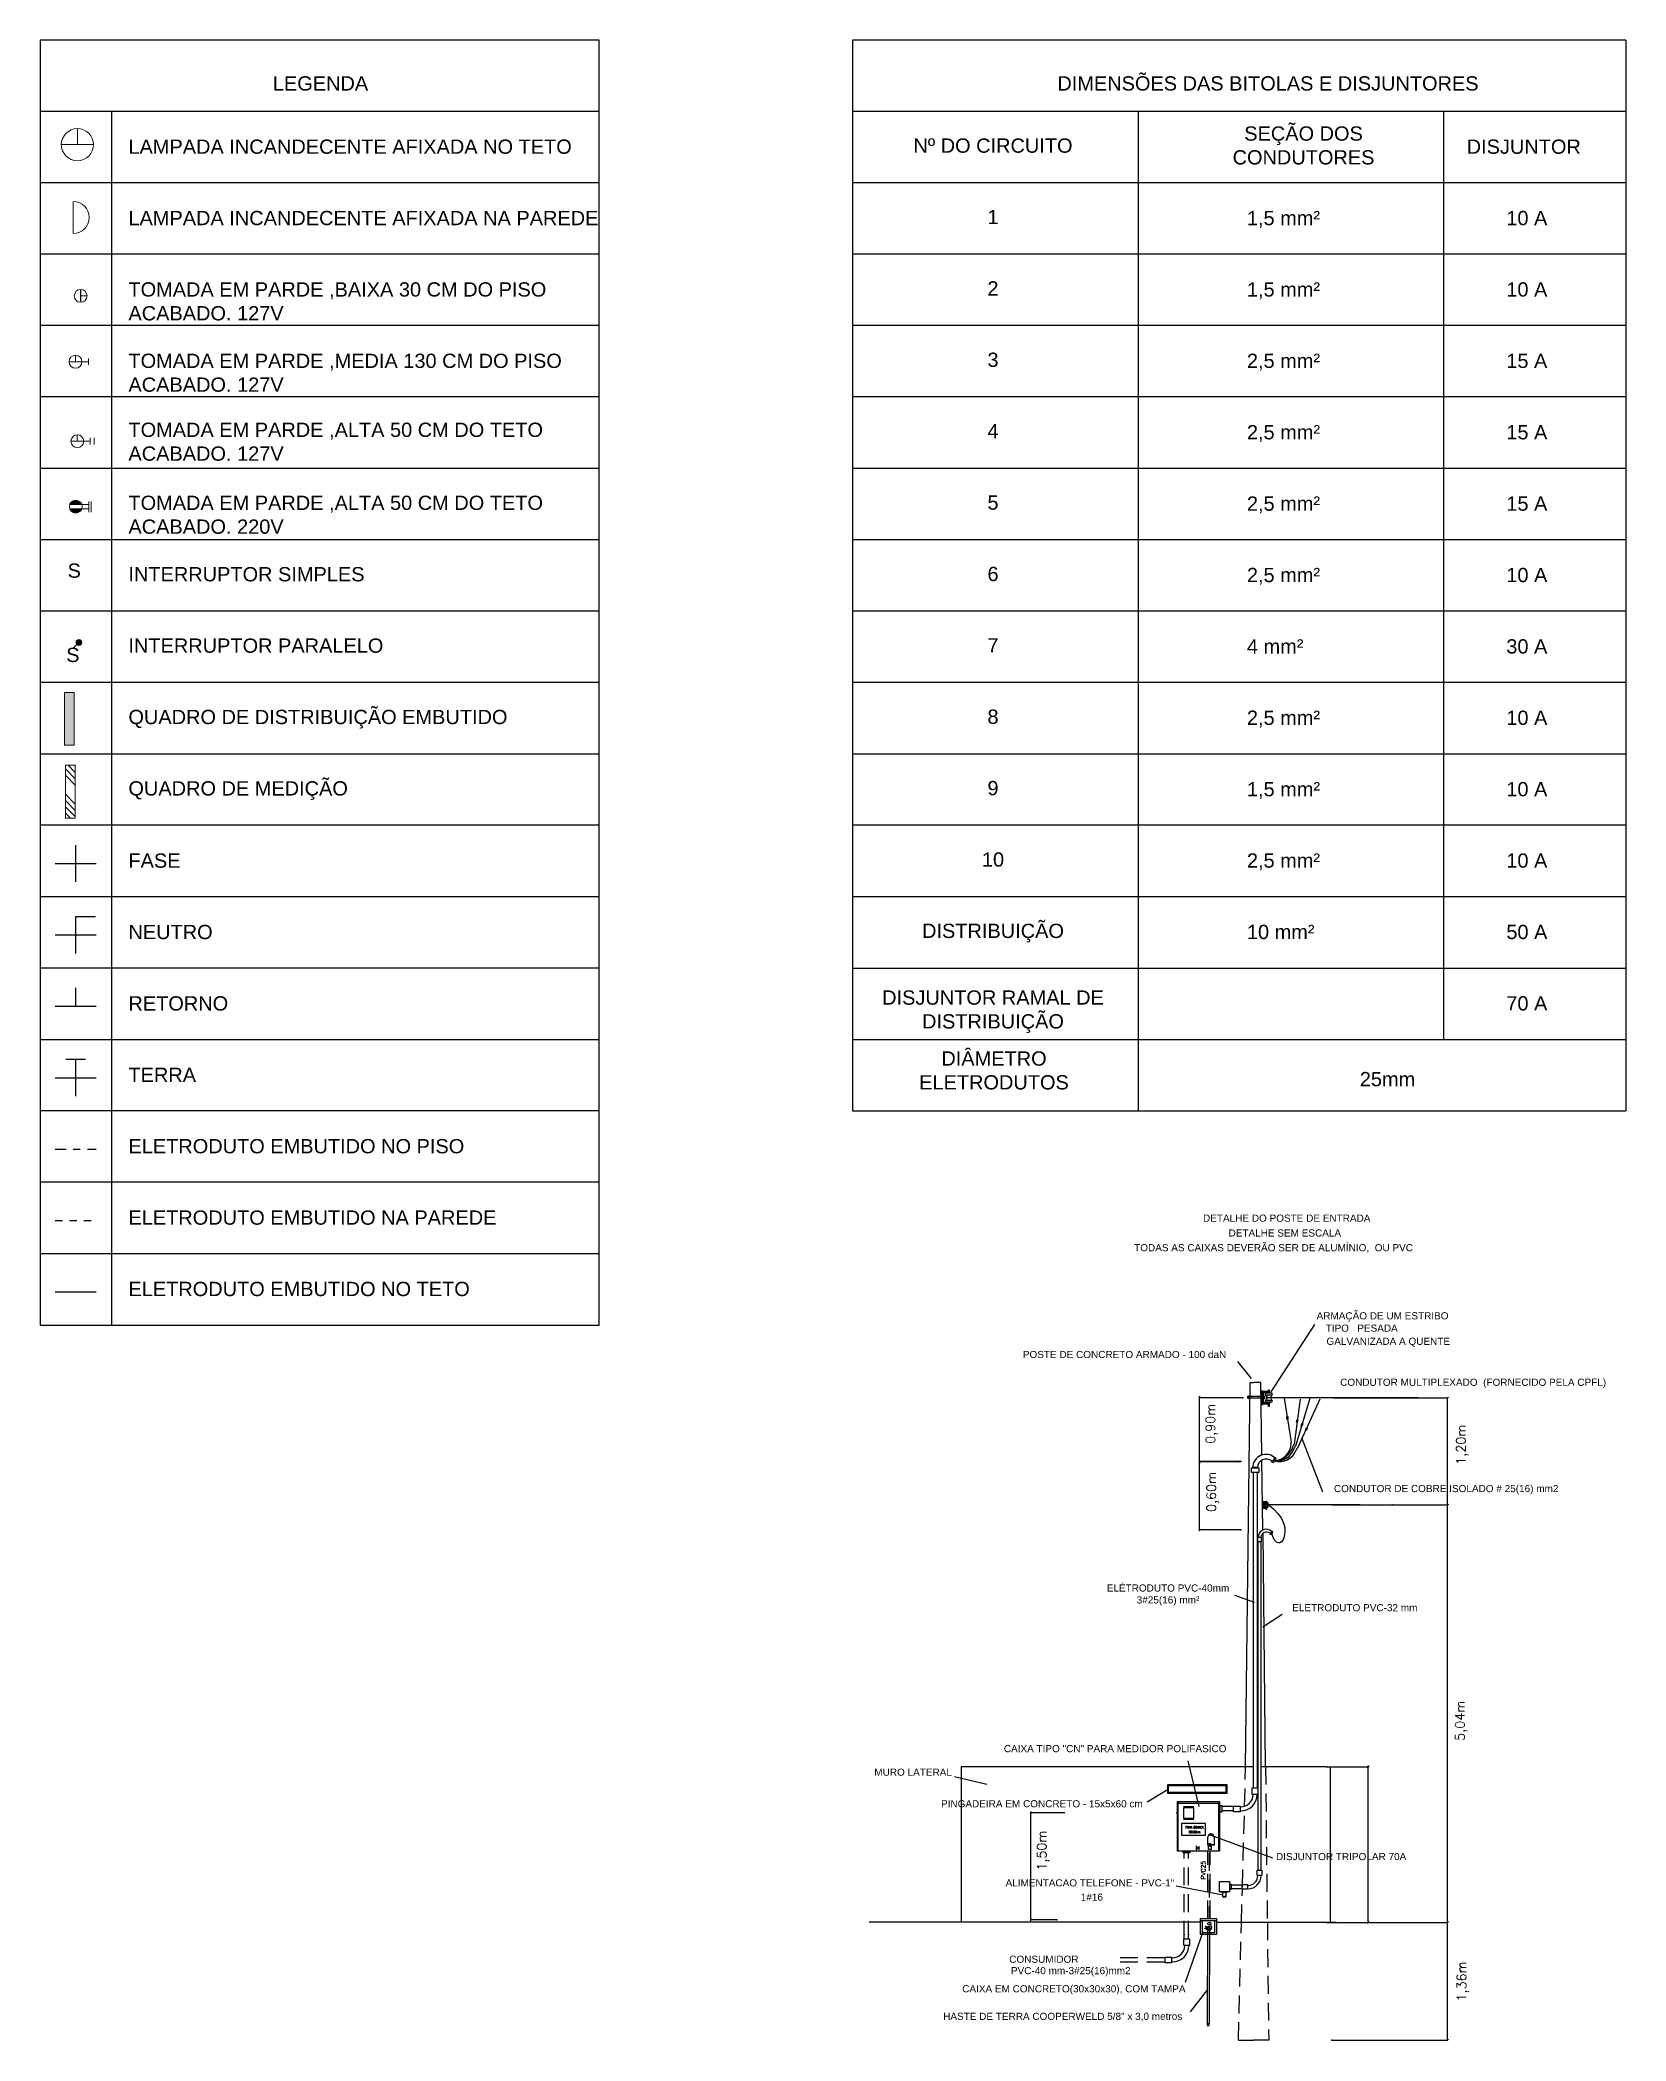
# Model space of a CAD drawing. Header units: millimetres. Extents: x -1642.8 to -1604.7, y 26.5 to 54.8.
# Drawn here: x -1626.93 to -1604.72, y 26.8 to 54.83 of the extents above; entities that cross this region are included whole.
import ezdxf
from ezdxf.enums import TextEntityAlignment as Align

# ---------------------------------------------------------------- set-up
doc = ezdxf.new("R2010")
doc.units = ezdxf.units.MM
for name, pattern in [('ACAD_ISO03W100', [30, 12, -18]), ('DASHDOT', [1, 0.5, -0.25, 0, -0.25]), ('HIDDEN', [0.375, 0.25, -0.125]), ('PONT', [2, 1, -1]), ('PONTIL', [3, 1, -2])]:
    doc.linetypes.add(name, pattern=pattern)
doc.layers.add('rede eletrica', color=5, linetype='Continuous')
doc.styles.add('ROMANS', font='romans')
doc.styles.get("Standard").update_dxf_attribs({"font": 'arial.ttf'})

msp = doc.modelspace()

# ---------------------------------------------------------------- texts
for s, height, p in [('DETALHE DO POSTE DE ENTRADA', 0.1, (-1610.641, 38.277)), ('DETALHE SEM ESCALA', 0.1, (-1610.284, 38.069)), ('TODAS AS CAIXAS DEVERÃO SER DE ALUMÍNIO,  OU PVC', 0.1, (-1611.606, 37.863)), ('ARMAÇÃO DE UM ESTRIBO', 0.1, (-1609.051, 36.909)), ('TIPO   PESADA', 0.1, (-1608.924, 36.736)), ('POSTE DE CONCRETO ARMADO - 100 daN', 0.1, (-1613.165, 36.367)), ('GALVANIZADA A QUENTE', 0.1, (-1608.913, 36.552)), ('CONDUTOR MULTIPLEXADO  (FORNECIDO PELA CPFL)', 0.1, (-1608.721, 35.978)), ('CONDUTOR DE COBRE ISOLADO # 25(16) mm2', 0.1, (-1608.808, 34.489)), ('ELETRODUTO PVC-32 mm', 0.1, (-1609.393, 32.82)), ('CAIXA TIPO "CN" PARA MEDIDOR POLIFASICO', 0.1, (-1613.431, 30.846)), ('MURO LATERAL', 0.1, (-1615.245, 30.516)), ('PINGADEIRA EM CONCRETO - 15x5x60 cm', 0.1, (-1614.311, 30.074)), ('PAPAIZ', 0.00667, (-1610.563, 29.512)), (' DISJUNTOR TRIPOLAR 70A', 0.1, (-1609.658, 29.334)), ('ALIMENTACAO TELEFONE - PVC-1"', 0.1, (-1613.407, 28.966)), ('1#16', 0.1, (-1612.354, 28.766)), ('CONSUMIDOR', 0.1, (-1613.355, 27.896)), ('PVC-40 mm-3#25(16)mm2', 0.1, (-1613.332, 27.736)), ('CAIXA EM CONCRETO(30x30x30), COM TAMPA', 0.1, (-1614.014, 27.482)), ('HASTE DE TERRA COOPERWELD 5/8" x 3,0 metros', 0.1, (-1614.281, 27.096))]:
    msp.add_text(s, height=height).set_placement(p)
at = {"style": 'ROMANS'}
for s, p in [('0,90m', (-1610.539, 35.446)), ('1,20m', (-1607.029, 35.153)), ('0,60m', (-1610.526, 34.491)), ('5,04m', (-1607.044, 31.286)), ('1,50m', (-1612.9, 29.467)), ('1,36m', (-1607.022, 27.635))]:
    msp.add_text(s, height=0.1309, rotation=90, dxfattribs=at).set_placement(p, align=Align.MIDDLE_CENTER)
at = {"style": 'ROMANS', "width": 0.7}
for s, height, p in [('FAIXA BRANCA', 0.03107, (-1610.885, 29.777)), ('15X30cm', 0.0311, (-1610.848, 29.713))]:
    msp.add_text(s, height=height, dxfattribs=at).set_placement(p)
at = {"color": 7, "linetype": 'HIDDEN', "style": 'ROMANS'}
msp.add_text('PVC25', height=0.0606, rotation=90, dxfattribs=at).set_placement((-1610.607, 29.062))
for s, insert, char_height, width, attachment_point in [('{\\fArial|b0|i0|c0|p34;DIMENSÕES DAS BITOLAS E DISJUNTORES}', (-1609.732, 54.322), 0.2, 6.5461, 2), ('{\\fArial|b0|i0|c0|p34;LEGENDA}', (-1623.001, 54.322), 0.2, 6.5461, 2), ('SEÇÃO DOS CONDUTORES', (-1609.234, 53.62), 0.2, 3.3924, 2), ('{\\fArial|b0|i0|c0|p34;LAMPADA INCANDECENTE AFIXADA NO TETO}', (-1625.691, 53.436), 0.2, 6.54614, 1), ('{\\fArial|b0|i0|c0|p34;Nº DO CIRCUITO}', (-1613.583, 53.451), 0.2, 6.5461, 2), ('{\\fArial|b0|i0|c0|p34;DISJUNTOR}', (-1606.949, 53.436), 0.2, 6.5461, 1), ('{\\fArial|b0|i0|c0|p34;LAMPADA INCANDECENTE AFIXADA NA PAREDE}', (-1625.691, 52.436), 0.2, 7.68637, 1), ('{\\fArial|b0|i0|c0|p34;1}', (-1613.583, 52.451), 0.2, 6.5461, 2), ('{\\fArial|b0|i0|c0|p34;1,5 mm²}', (-1610.027, 52.436), 0.2, 7.6864, 1), ('{\\fArial|b0|i0|c0|p34;10 A}', (-1606.394, 52.436), 0.2, 7.6864, 1), ('{\\fArial|b0|i0|c0|p34;TOMADA EM PARDE ,BAIXA 30 CM DO PISO ACABADO. 127V}', (-1625.691, 51.436), 0.2, 6.5461, 1), ('{\\fArial|b0|i0|c0|p34;2}', (-1613.583, 51.451), 0.2, 6.5461, 2), ('{\\fArial|b0|i0|c0|p34;1,5 mm²}', (-1610.027, 51.436), 0.2, 7.6864, 1), ('{\\fArial|b0|i0|c0|p34;10 A}', (-1606.394, 51.436), 0.2, 7.6864, 1), ('{\\fArial|b0|i0|c0|p34;3}', (-1613.583, 50.451), 0.2, 6.5461, 2), ('{\\fArial|b0|i0|c0|p34;TOMADA EM PARDE ,MEDIA 130 CM DO PISO ACABADO. 127V}', (-1625.691, 50.436), 0.2, 6.5461, 1), ('{\\fArial|b0|i0|c0|p34;2,5 mm²}', (-1610.027, 50.436), 0.2, 7.6864, 1), ('{\\fArial|b0|i0|c0|p34;15 A}', (-1606.394, 50.436), 0.2, 7.6864, 1), ('{\\fArial|b0|i0|c0|p34;TOMADA EM PARDE ,ALTA 50 CM DO TETO ACABADO. 127V}', (-1625.691, 49.47), 0.2, 6.5461, 1), ('{\\fArial|b0|i0|c0|p34;4}', (-1613.583, 49.451), 0.2, 6.5461, 2), ('{\\fArial|b0|i0|c0|p34;2,5 mm²}', (-1610.027, 49.436), 0.2, 7.6864, 1), ('{\\fArial|b0|i0|c0|p34;15 A}', (-1606.394, 49.436), 0.2, 7.6864, 1), ('{\\fArial|b0|i0|c0|p34;TOMADA EM PARDE ,ALTA 50 CM DO TETO ACABADO. 220V}', (-1625.691, 48.447), 0.2, 6.5461, 1), ('{\\fArial|b0|i0|c0|p34;5}', (-1613.583, 48.451), 0.2, 6.5461, 2), ('{\\fArial|b0|i0|c0|p34;2,5 mm²}', (-1610.027, 48.436), 0.2, 7.6864, 1), ('{\\fArial|b0|i0|c0|p34;15 A}', (-1606.394, 48.436), 0.2, 7.6864, 1), ('{\\fArial|b0|i0|c0|p34;INTERRUPTOR SIMPLES}', (-1625.691, 47.447), 0.2, 6.5461, 1), ('{\\fArial|b0|i0|c0|p34;6}', (-1613.583, 47.451), 0.2, 6.5461, 2), ('{\\fArial|b0|i0|c0|p34;2,5 mm²}', (-1610.027, 47.436), 0.2, 7.6864, 1), ('{\\fArial|b0|i0|c0|p34;10 A}', (-1606.394, 47.436), 0.2, 7.6864, 1), ('{\\fArial|b0|i0|c0|p34;INTERRUPTOR PARALELO}', (-1625.691, 46.447), 0.2, 6.5461, 1), ('{\\fArial|b0|i0|c0|p34;7}', (-1613.583, 46.451), 0.2, 6.5461, 2), ('{\\fArial|b0|i0|c0|p34;4 mm²}', (-1610.027, 46.436), 0.2, 7.6864, 1), ('{\\fArial|b0|i0|c0|p34;30 A}', (-1606.394, 46.436), 0.2, 7.6864, 1), ('{\\fArial|b0|i0|c0|p34;QUADRO DE DISTRIBUIÇÃO EMBUTIDO}', (-1625.691, 45.447), 0.2, 6.5461, 1), ('{\\fArial|b0|i0|c0|p34;8}', (-1613.583, 45.451), 0.2, 6.5461, 2), ('{\\fArial|b0|i0|c0|p34;2,5 mm²}', (-1610.027, 45.436), 0.2, 7.6864, 1), ('{\\fArial|b0|i0|c0|p34;10 A}', (-1606.394, 45.436), 0.2, 7.6864, 1), ('{\\fArial|b0|i0|c0|p34;QUADRO DE MEDIÇÃO}', (-1625.691, 44.447), 0.2, 6.5461, 1), ('{\\fArial|b0|i0|c0|p34;9}', (-1613.583, 44.451), 0.2, 6.5461, 2), ('{\\fArial|b0|i0|c0|p34;1,5 mm²}', (-1610.027, 44.436), 0.2, 7.6864, 1), ('{\\fArial|b0|i0|c0|p34;10 A}', (-1606.394, 44.436), 0.2, 7.6864, 1), ('{\\fArial|b0|i0|c0|p34;10}', (-1613.583, 43.451), 0.2, 6.5461, 2), ('{\\fArial|b0|i0|c0|p34;FASE}', (-1625.691, 43.435), 0.2, 6.5461, 1), ('{\\fArial|b0|i0|c0|p34;2,5 mm²}', (-1610.027, 43.436), 0.2, 7.6864, 1), ('{\\fArial|b0|i0|c0|p34;10 A}', (-1606.394, 43.436), 0.2, 7.6864, 1), ('{\\fArial|b0|i0|c0|p34;NEUTRO}', (-1625.691, 42.435), 0.2, 6.5461, 1), ('{\\fArial|b0|i0|c0|p34;DISTRIBUIÇÃO}', (-1613.583, 42.451), 0.2, 6.5461, 2), ('{\\fArial|b0|i0|c0|p34;10 mm²}', (-1610.027, 42.436), 0.2, 7.6864, 1), ('{\\fArial|b0|i0|c0|p34;50 A}', (-1606.394, 42.436), 0.2, 7.6864, 1), ('{\\fArial|b0|i0|c0|p34;DISJUNTOR RAMAL DE DISTRIBUIÇÃO}', (-1613.583, 41.517), 0.2, 3.15918, 2), ('{\\fArial|b0|i0|c0|p34;RETORNO}', (-1625.691, 41.435), 0.2, 6.5461, 1), ('{\\fArial|b0|i0|c0|p34;70 A}', (-1606.394, 41.436), 0.2, 7.6864, 1), ('DIÂMETRO ELETRODUTOS', (-1613.569, 40.663), 0.2, 3.15918, 2), ('{\\fArial|b0|i0|c0|p34;TERRA}', (-1625.691, 40.435), 0.2, 6.5461, 1), ('25mm', (-1608.446, 40.374), 0.2, 7.6864, 1), ('{\\fArial|b0|i0|c0|p34;ELETRODUTO EMBUTIDO NO PISO}', (-1625.691, 39.435), 0.2, 6.5461, 1), ('{\\fArial|b0|i0|c0|p34;ELETRODUTO EMBUTIDO NA PAREDE}', (-1625.691, 38.435), 0.2, 6.5461, 1), ('{\\fArial|b0|i0|c0|p34;ELETRODUTO EMBUTIDO NO TETO}', (-1625.691, 37.435), 0.2, 6.5461, 1), ('ELÉTRODUTO PVC-40mm \\P3#25(16) mm²', (-1611.132, 33.196), 0.1, 1.9507, 2)]:
    msp.add_mtext(s, dxfattribs=dict(insert=insert, char_height=char_height, width=width, attachment_point=attachment_point))
at = {"linetype": 'Continuous', "lineweight": 0, "char_height": 0.2, "attachment_point": 1}
for insert in [(-1626.543, 47.497), (-1626.562, 46.317)]:
    msp.add_mtext('{\\fArial|b0|i0|c0|p34;S}', dxfattribs=dict(at, insert=insert))

# ---------------------------------------------------------------- hatches: boundary and pattern name
at = {"linetype": 'Continuous', "lineweight": 0}
h = msp.add_hatch(color=256, dxfattribs=at)
h.paths.add_polyline_path([(-1626.344, 48.324, 0.707107), (-1626.513, 48.324)])
h.paths.add_polyline_path([(-1626.513, 48.264, 0.707107), (-1626.344, 48.264)], flags=17)
msp.add_hatch(color=256, dxfattribs=at).paths.add_polyline_path([(-1626.343, 46.391, 1), (-1626.424, 46.391, 1)])
h = msp.add_hatch(color=256, dxfattribs=at)
h.paths.add_polyline_path([(-1626.449, 45.692), (-1626.518, 45.692), (-1626.518, 44.952), (-1626.449, 44.952)])
h.paths.add_polyline_path([(-1626.518, 45.692), (-1626.588, 45.692), (-1626.588, 44.952), (-1626.518, 44.952)])
h = msp.add_hatch(dxfattribs=at)
h.set_pattern_fill('ANSI34', color=256, scale=0.5, angle=90, style=0)
h.set_pattern_definition([(135, (-1699.34145, -35.4363), (-0.265165, -0.265165), []), (135, (-1699.34145, -35.34792), (-0.265165, -0.265165), []), (135, (-1699.34145, -35.25954), (-0.265165, -0.265165), []), (135, (-1699.34145, -35.17115), (-0.265165, -0.265165), [])])
h.paths.add_polyline_path([(-1626.435, 44.67), (-1626.574, 44.67), (-1626.574, 43.93), (-1626.435, 43.93)])

# ---------------------------------------------------------------- linework, layer by layer
for p, q in [((-1626.406, 53.364), (-1626.406, 53.589)), ((-1626.181, 53.364), (-1626.631, 53.364)), ((-1626.466, 52.569), (-1626.466, 52.119)), ((-1626.359, 51.246), (-1626.269, 51.246)), ((-1626.252, 50.323), (-1626.522, 50.323)), ((-1626.432, 50.323), (-1626.432, 50.413)), ((-1626.252, 50.278), (-1626.252, 50.368)), ((-1626.227, 49.21), (-1626.497, 49.21)), ((-1626.407, 49.21), (-1626.407, 49.3)), ((-1626.227, 49.165), (-1626.227, 49.255)), ((-1626.173, 49.165), (-1626.173, 49.255)), ((-1626.513, 48.324), (-1626.246, 48.324)), ((-1626.513, 48.264), (-1626.246, 48.264)), ((-1626.246, 48.365), (-1626.246, 48.264)), ((-1626.246, 48.264), (-1626.246, 48.218)), ((-1626.215, 48.365), (-1626.215, 48.264)), ((-1626.215, 48.264), (-1626.215, 48.218)), ((-1626.461, 46.314), (-1626.384, 46.391))]:
    msp.add_line(p, q, dxfattribs=at)
for p, q in [((-1626.359, 51.156), (-1626.359, 51.336)), ((-1626.429, 43.294), (-1626.429, 43.552)), ((-1626.715, 43.294), (-1626.144, 43.294)), ((-1626.429, 43.036), (-1626.429, 43.294)), ((-1626.429, 42.294), (-1626.429, 42.552)), ((-1626.429, 42.552), (-1626.151, 42.552)), ((-1626.715, 42.294), (-1626.144, 42.294)), ((-1626.429, 42.036), (-1626.429, 42.294)), ((-1626.429, 41.294), (-1626.429, 41.552)), ((-1626.715, 41.294), (-1626.144, 41.294)), ((-1626.568, 40.552), (-1626.29, 40.552)), ((-1626.429, 40.294), (-1626.429, 40.552)), ((-1626.715, 40.294), (-1626.144, 40.294)), ((-1626.429, 40.036), (-1626.429, 40.294)), ((-1626.715, 37.294), (-1626.144, 37.294)), ((-1610.701, 35.799), (-1610.677, 35.823)), ((-1610.689, 35.799), (-1610.689, 35.835)), ((-1610.083, 35.811), (-1610.689, 35.811)), ((-1610.689, 34.915), (-1610.689, 35.811)), ((-1609.486, 35.809), (-1609.756, 35.809)), ((-1609.503, 35.807), (-1609.406, 35.191)), ((-1607.63, 35.809), (-1609.495, 35.809)), ((-1609.28, 35.792), (-1609.367, 35.162)), ((-1609.148, 35.8), (-1609.345, 35.135)), ((-1609.005, 35.792), (-1609.32, 35.105)), ((-1608.81, 35.809), (-1607.216, 35.809)), ((-1607.229, 35.797), (-1607.204, 35.821)), ((-1607.216, 34.299), (-1607.216, 35.821)), ((-1609.467, 35.548), (-1609.456, 35.548)), ((-1609.467, 35.512), (-1609.467, 35.548)), ((-1609.456, 35.512), (-1609.467, 35.512)), ((-1609.465, 35.548), (-1609.454, 35.548)), ((-1609.465, 35.512), (-1609.465, 35.548)), ((-1609.454, 35.512), (-1609.465, 35.512)), ((-1609.456, 35.548), (-1609.456, 35.512)), ((-1609.454, 35.548), (-1609.454, 35.512)), ((-1609.333, 35.471), (-1609.325, 35.506)), ((-1609.322, 35.469), (-1609.333, 35.471)), ((-1609.325, 35.506), (-1609.314, 35.504)), ((-1609.314, 35.504), (-1609.322, 35.469)), ((-1609.267, 35.415), (-1609.256, 35.449)), ((-1609.257, 35.411), (-1609.267, 35.415)), ((-1609.246, 35.445), (-1609.257, 35.411)), ((-1609.256, 35.449), (-1609.246, 35.445)), ((-1609.206, 35.356), (-1609.191, 35.389)), ((-1609.196, 35.351), (-1609.206, 35.356)), ((-1609.181, 35.384), (-1609.196, 35.351)), ((-1609.191, 35.389), (-1609.181, 35.384)), ((-1610.701, 34.904), (-1610.677, 34.928)), ((-1610.701, 34.903), (-1610.677, 34.927)), ((-1610.689, 34.928), (-1610.689, 34.892)), ((-1610.689, 33.947), (-1610.689, 34.927)), ((-1610.11, 34.916), (-1610.689, 34.916)), ((-1610.141, 34.915), (-1610.689, 34.915)), ((-1609.963, 34.828), (-1609.862, 34.828)), ((-1609.963, 34.762), (-1609.963, 34.828)), ((-1609.862, 34.762), (-1609.963, 34.762)), ((-1609.874, 34.832), (-1609.952, 34.832)), ((-1609.941, 34.762), (-1609.941, 30.346)), ((-1609.884, 34.762), (-1609.884, 30.346)), ((-1609.862, 34.828), (-1609.862, 34.762)), ((-1609.627, 34.976), (-1609.683, 34.915)), ((-1609.676, 34.908), (-1609.683, 34.915)), ((-1609.62, 34.969), (-1609.676, 34.908)), ((-1609.671, 34.914), (-1609.665, 34.909)), ((-1609.621, 34.943), (-1609.652, 34.909)), ((-1609.62, 34.969), (-1609.627, 34.976)), ((-1609.627, 34.962), (-1609.621, 34.956)), ((-1608.441, 34.311), (-1609.771, 34.311)), ((-1609.739, 34.327), (-1609.653, 34.256)), ((-1608.834, 34.311), (-1607.216, 34.311)), ((-1607.995, 34.31), (-1607.216, 34.31)), ((-1607.229, 34.299), (-1607.204, 34.323)), ((-1607.229, 34.298), (-1607.204, 34.322)), ((-1607.216, 28.449), (-1607.216, 34.322)), ((-1610.701, 33.947), (-1610.677, 33.971)), ((-1610.113, 33.959), (-1610.689, 33.959)), ((-1609.672, 33.943), (-1609.707, 33.905)), ((-1609.668, 33.938), (-1609.703, 33.901)), ((-1609.668, 33.922), (-1609.688, 33.901)), ((-1609.668, 33.938), (-1609.672, 33.943)), ((-1609.672, 33.934), (-1609.669, 33.93)), ((-1609.588, 34.186), (-1609.543, 34.118)), ((-1609.543, 34.118), (-1609.514, 34.054)), ((-1609.514, 34.054), (-1609.498, 33.994)), ((-1609.498, 33.994), (-1609.494, 33.939)), ((-1609.826, 33.853), (-1609.875, 33.853)), ((-1609.875, 33.792), (-1609.875, 33.853)), ((-1609.826, 33.792), (-1609.875, 33.792)), ((-1609.872, 33.792), (-1609.872, 29.193)), ((-1609.831, 33.792), (-1609.831, 29.193)), ((-1609.826, 33.853), (-1609.826, 33.792)), ((-1609.703, 33.901), (-1609.707, 33.905)), ((-1609.7, 33.904), (-1609.696, 33.901)), ((-1609.657, 33.853), (-1609.678, 33.909)), ((-1609.634, 33.813), (-1609.657, 33.853)), ((-1609.611, 33.789), (-1609.634, 33.813)), ((-1609.587, 33.778), (-1609.611, 33.789)), ((-1609.565, 33.779), (-1609.587, 33.778)), ((-1609.544, 33.793), (-1609.565, 33.779)), ((-1609.526, 33.816), (-1609.544, 33.793)), ((-1609.51, 33.85), (-1609.526, 33.816)), ((-1609.499, 33.891), (-1609.51, 33.85)), ((-1614.027, 30.642), (-1614.027, 28.465)), ((-1610.696, 30.087), (-1610.849, 30.726)), ((-1614.121, 30.506), (-1613.669, 30.396)), ((-1611.129, 30.325), (-1611.424, 30.147)), ((-1611.135, 30.392), (-1610.308, 30.392)), ((-1611.135, 30.269), (-1611.135, 30.392)), ((-1611.123, 30.38), (-1610.32, 30.38)), ((-1611.123, 30.281), (-1611.123, 30.38)), ((-1610.32, 30.281), (-1611.123, 30.281)), ((-1610.32, 30.38), (-1610.32, 30.281)), ((-1610.308, 30.392), (-1610.308, 30.269)), ((-1609.954, 30.346), (-1609.874, 30.346)), ((-1609.954, 30.254), (-1609.954, 30.346)), ((-1609.874, 30.346), (-1609.874, 30.254)), ((-1613.051, 28.485), (-1613.051, 30.009)), ((-1612.578, 29.997), (-1613.051, 29.997)), ((-1610.308, 30.269), (-1611.135, 30.269)), ((-1610.771, 30.079), (-1610.916, 30.079)), ((-1610.771, 30.067), (-1610.916, 30.067)), ((-1610.916, 30.067), (-1610.916, 29.922)), ((-1610.771, 29.922), (-1610.771, 30.067)), ((-1610.216, 30.011), (-1610.216, 30.091)), ((-1610.216, 30.091), (-1610.123, 30.091)), ((-1610.123, 30.011), (-1610.216, 30.011)), ((-1610.123, 30.091), (-1610.123, 30.011)), ((-1610.113, 30.08), (-1610.123, 30.08)), ((-1610.113, 30.023), (-1610.123, 30.023)), ((-1609.874, 30.254), (-1609.954, 30.254)), ((-1609.941, 30.254), (-1609.941, 30.252)), ((-1609.884, 30.254), (-1609.884, 30.252)), ((-1610.916, 29.922), (-1610.771, 29.922)), ((-1610.916, 29.91), (-1610.771, 29.91)), ((-1610.728, 29.53), (-1610.731, 29.53)), ((-1610.731, 29.477), (-1610.731, 29.53)), ((-1610.728, 29.477), (-1610.731, 29.477)), ((-1610.728, 29.477), (-1610.728, 29.53)), ((-1610.719, 29.498), (-1610.708, 29.512)), ((-1610.706, 29.511), (-1610.717, 29.496)), ((-1610.694, 29.53), (-1610.697, 29.53)), ((-1610.697, 29.477), (-1610.697, 29.53)), ((-1610.694, 29.477), (-1610.697, 29.477)), ((-1610.694, 29.477), (-1610.694, 29.53)), ((-1610.576, 29.548), (-1610.576, 29.656)), ((-1610.576, 29.548), (-1610.564, 29.548)), ((-1610.576, 29.544), (-1610.576, 29.548)), ((-1610.564, 29.548), (-1610.576, 29.548)), ((-1610.564, 29.544), (-1610.576, 29.544)), ((-1610.566, 29.529), (-1610.526, 29.529)), ((-1610.566, 29.484), (-1610.566, 29.529)), ((-1610.526, 29.484), (-1610.566, 29.484)), ((-1610.564, 29.529), (-1610.564, 29.55)), ((-1610.556, 29.529), (-1610.556, 29.55)), ((-1610.487, 29.548), (-1610.556, 29.548)), ((-1610.487, 29.544), (-1610.556, 29.544)), ((-1610.554, 29.548), (-1610.487, 29.548)), ((-1609.664, 29.363), (-1610.538, 29.683)), ((-1610.536, 29.55), (-1610.536, 29.549)), ((-1610.536, 29.544), (-1610.536, 29.529)), ((-1610.528, 29.55), (-1610.528, 29.549)), ((-1610.528, 29.544), (-1610.528, 29.529)), ((-1610.526, 29.529), (-1610.526, 29.484)), ((-1610.487, 29.656), (-1610.487, 29.548)), ((-1610.487, 29.548), (-1610.487, 29.544)), ((-1609.884, 29.193), (-1609.82, 29.193)), ((-1609.884, 29.119), (-1609.884, 29.193)), ((-1609.82, 29.193), (-1609.82, 29.119)), ((-1610.36, 28.844), (-1611.018, 28.968)), ((-1610.092, 28.929), (-1610.092, 28.993)), ((-1610.092, 28.993), (-1610.018, 28.993)), ((-1610.018, 28.929), (-1610.092, 28.929)), ((-1610.018, 28.993), (-1610.018, 28.929)), ((-1609.82, 29.119), (-1609.884, 29.119)), ((-1609.873, 29.119), (-1609.873, 29.117)), ((-1610.368, 28.823), (-1610.37, 28.823)), ((-1610.363, 28.819), (-1610.368, 28.823)), ((-1610.357, 28.817), (-1610.363, 28.819)), ((-1610.358, 28.817), (-1610.352, 28.815)), ((-1610.352, 28.815), (-1610.346, 28.816)), ((-1610.346, 28.816), (-1610.341, 28.818)), ((-1610.341, 28.818), (-1610.335, 28.823)), ((-1610.339, 28.818), (-1610.339, 28.818)), ((-1610.333, 28.817), (-1610.339, 28.818)), ((-1610.335, 28.823), (-1610.333, 28.829)), ((-1610.333, 28.829), (-1610.327, 28.833)), ((-1610.327, 28.817), (-1610.333, 28.817)), ((-1610.327, 28.833), (-1610.321, 28.83)), ((-1610.322, 28.819), (-1610.327, 28.817)), ((-1610.32, 28.824), (-1610.322, 28.819)), ((-1610.321, 28.83), (-1610.32, 28.824)), ((-1613.063, 28.485), (-1613.039, 28.509)), ((-1612.689, 28.497), (-1613.051, 28.497)), ((-1610.651, 28.317), (-1610.892, 27.62)), ((-1610.679, 28.489), (-1610.679, 28.516)), ((-1610.679, 28.516), (-1610.451, 28.516)), ((-1610.679, 28.489), (-1610.451, 28.489)), ((-1610.679, 28.291), (-1610.679, 28.485)), ((-1610.679, 28.485), (-1610.651, 28.485)), ((-1610.651, 28.317), (-1610.651, 28.485)), ((-1610.479, 28.317), (-1610.651, 28.317)), ((-1610.612, 28.388), (-1610.604, 28.388)), ((-1610.612, 28.37), (-1610.612, 28.388)), ((-1610.604, 28.37), (-1610.612, 28.37)), ((-1610.604, 28.388), (-1610.604, 28.37)), ((-1610.542, 28.388), (-1610.599, 28.388)), ((-1610.599, 28.368), (-1610.599, 28.388)), ((-1610.599, 28.368), (-1610.542, 28.368)), ((-1610.579, 28.405), (-1610.582, 27.039)), ((-1610.579, 28.405), (-1610.552, 28.405)), ((-1610.552, 28.405), (-1610.555, 27.039)), ((-1610.542, 28.388), (-1610.542, 28.368)), ((-1610.479, 28.485), (-1610.479, 28.317)), ((-1610.451, 28.485), (-1610.479, 28.485)), ((-1610.451, 28.516), (-1610.451, 28.489)), ((-1610.451, 28.485), (-1610.451, 28.291)), ((-1608.856, 28.461), (-1607.216, 28.461)), ((-1608.026, 28.461), (-1607.216, 28.461)), ((-1607.229, 28.449), (-1607.204, 28.473)), ((-1607.229, 28.449), (-1607.204, 28.473)), ((-1607.216, 26.801), (-1607.216, 28.473)), ((-1610.912, 28.232), (-1610.832, 28.232)), ((-1610.912, 28.139), (-1610.912, 28.232)), ((-1610.832, 28.139), (-1610.912, 28.139)), ((-1610.899, 28.295), (-1610.899, 28.293)), ((-1610.841, 28.295), (-1610.841, 28.293)), ((-1610.832, 28.232), (-1610.832, 28.139)), ((-1610.451, 28.291), (-1610.679, 28.291)), ((-1611.174, 27.976), (-1611.081, 27.976)), ((-1611.174, 27.896), (-1611.174, 27.976)), ((-1611.081, 27.896), (-1611.174, 27.896)), ((-1611.081, 27.976), (-1611.081, 27.896)), ((-1611.07, 27.965), (-1611.081, 27.965)), ((-1611.07, 27.908), (-1611.081, 27.908)), ((-1610.815, 27.208), (-1610.574, 27.521)), ((-1610.555, 27.039), (-1610.582, 27.039)), ((-1610.569, 27.004), (-1610.582, 27.039)), ((-1610.555, 27.039), (-1610.569, 27.004)), ((-1608.836, 26.813), (-1607.216, 26.813)), ((-1607.229, 26.801), (-1607.204, 26.825))]:
    msp.add_line(p, q)
at = {"linetype": 'DASHDOT', "ltscale": 0.3}
msp.add_line((-1626.715, 39.294), (-1626.144, 39.294), dxfattribs=at)
at = {"linetype": 'ACAD_ISO03W100', "ltscale": 0.005}
msp.add_line((-1626.715, 38.294), (-1626.144, 38.294), dxfattribs=at)
at = {"linetype": 'Continuous'}
for p, q in [((-1609.687, 35.894), (-1609.078, 36.839)), ((-1609.964, 36.079), (-1610.152, 36.319)), ((-1610.045, 30.642), (-1609.981, 36.023)), ((-1609.981, 36.023), (-1609.934, 36.023)), ((-1609.83, 36.023), (-1609.934, 36.023)), ((-1609.818, 35.008), (-1609.83, 36.023)), ((-1609.823, 35.712), (-1609.823, 35.908)), ((-1609.823, 35.908), (-1609.81, 35.908)), ((-1609.81, 35.908), (-1609.81, 35.712)), ((-1609.809, 35.898), (-1609.809, 35.726)), ((-1609.707, 35.898), (-1609.809, 35.898)), ((-1609.796, 35.739), (-1609.796, 35.884)), ((-1609.796, 35.884), (-1609.707, 35.884)), ((-1609.726, 35.92), (-1609.715, 35.92)), ((-1609.726, 35.898), (-1609.726, 35.92)), ((-1609.726, 35.873), (-1609.726, 35.884)), ((-1609.715, 35.92), (-1609.715, 35.898)), ((-1609.715, 35.884), (-1609.715, 35.873)), ((-1609.707, 35.884), (-1609.707, 35.898)), ((-1610, 35.839), (-1609.988, 35.839)), ((-1610, 35.794), (-1610, 35.839)), ((-1609.988, 35.794), (-1610, 35.794)), ((-1609.988, 35.839), (-1609.988, 35.794)), ((-1609.81, 35.712), (-1609.823, 35.712)), ((-1609.809, 35.726), (-1609.704, 35.726)), ((-1609.704, 35.739), (-1609.796, 35.739)), ((-1609.794, 35.839), (-1609.782, 35.839)), ((-1609.794, 35.794), (-1609.794, 35.839)), ((-1609.782, 35.794), (-1609.794, 35.794)), ((-1609.782, 35.839), (-1609.782, 35.794)), ((-1609.771, 35.873), (-1609.771, 35.853)), ((-1609.673, 35.873), (-1609.771, 35.873)), ((-1609.771, 35.853), (-1609.671, 35.853)), ((-1609.771, 35.773), (-1609.771, 35.753)), ((-1609.673, 35.773), (-1609.771, 35.773)), ((-1609.771, 35.753), (-1609.671, 35.753)), ((-1609.726, 35.739), (-1609.726, 35.753)), ((-1609.726, 35.689), (-1609.726, 35.726)), ((-1609.715, 35.689), (-1609.726, 35.689)), ((-1609.715, 35.753), (-1609.715, 35.739)), ((-1609.715, 35.726), (-1609.715, 35.689)), ((-1609.704, 35.726), (-1609.704, 35.739)), ((-1609.671, 35.853), (-1609.671, 35.873)), ((-1609.671, 35.753), (-1609.671, 35.773)), ((-1608.962, 34.489), (-1609.256, 35.25)), ((-1609.802, 33.959), (-1609.817, 34.939)), ((-1609.805, 34.356), (-1609.799, 34.356)), ((-1609.805, 34.258), (-1609.805, 34.356)), ((-1609.799, 34.258), (-1609.805, 34.258)), ((-1609.799, 34.356), (-1609.799, 34.258)), ((-1609.798, 34.351), (-1609.798, 34.265)), ((-1609.747, 34.351), (-1609.798, 34.351)), ((-1609.798, 34.265), (-1609.746, 34.265)), ((-1609.791, 34.344), (-1609.747, 34.344)), ((-1609.791, 34.272), (-1609.791, 34.344)), ((-1609.791, 34.321), (-1609.785, 34.321)), ((-1609.791, 34.299), (-1609.791, 34.321)), ((-1609.785, 34.299), (-1609.791, 34.299)), ((-1609.746, 34.272), (-1609.791, 34.272)), ((-1609.785, 34.321), (-1609.785, 34.299)), ((-1609.779, 34.338), (-1609.779, 34.329)), ((-1609.73, 34.338), (-1609.779, 34.338)), ((-1609.779, 34.329), (-1609.729, 34.329)), ((-1609.779, 34.288), (-1609.779, 34.279)), ((-1609.73, 34.288), (-1609.779, 34.288)), ((-1609.779, 34.279), (-1609.729, 34.279)), ((-1609.757, 34.362), (-1609.751, 34.362)), ((-1609.757, 34.351), (-1609.757, 34.362)), ((-1609.757, 34.338), (-1609.757, 34.344)), ((-1609.757, 34.272), (-1609.757, 34.279)), ((-1609.757, 34.247), (-1609.757, 34.265)), ((-1609.751, 34.247), (-1609.757, 34.247)), ((-1609.751, 34.362), (-1609.751, 34.351)), ((-1609.751, 34.344), (-1609.751, 34.338)), ((-1609.751, 34.279), (-1609.751, 34.272)), ((-1609.751, 34.265), (-1609.751, 34.247)), ((-1609.747, 34.344), (-1609.747, 34.351)), ((-1609.746, 34.265), (-1609.746, 34.272)), ((-1609.729, 34.329), (-1609.729, 34.338)), ((-1609.729, 34.279), (-1609.729, 34.288)), ((-1609.653, 34.256), (-1609.588, 34.186)), ((-1609.494, 33.939), (-1609.499, 33.891)), ((-1609.767, 30.642), (-1609.801, 33.913)), ((-1610.201, 33.044), (-1609.927, 32.947)), ((-1609.534, 32.776), (-1609.804, 32.596)), ((-1609.941, 30.642), (-1614.027, 30.642)), ((-1609.872, 30.642), (-1609.884, 30.642)), ((-1608.911, 30.642), (-1609.831, 30.642)), ((-1608.856, 28.463), (-1608.856, 30.644)), ((-1610.412, 30.15), (-1611.006, 30.15)), ((-1611.006, 30.15), (-1611.006, 29.46)), ((-1610.412, 30.126), (-1611.006, 30.126)), ((-1610.993, 30.15), (-1610.993, 29.46)), ((-1610.424, 30.15), (-1610.424, 29.46)), ((-1610.412, 30.15), (-1610.412, 29.46)), ((-1610.412, 29.46), (-1611.006, 29.46)), ((-1610.679, 28.463), (-1615.315, 28.463)), ((-1608.779, 28.461), (-1610.451, 28.461))]:
    msp.add_line(p, q, dxfattribs=at)
at = {"linetype": 'HIDDEN'}
for p, q in [((-1609.822, 35.829), (-1610.019, 35.829)), ((-1609.822, 35.805), (-1610.019, 35.805)), ((-1610.059, 30.088), (-1610.045, 30.642)), ((-1609.767, 30.642), (-1609.741, 28.461)), ((-1610.4, 30.1), (-1610.38, 30.1)), ((-1610.4, 30.006), (-1610.4, 30.1)), ((-1610.38, 30.006), (-1610.4, 30.006)), ((-1610.38, 30.1), (-1610.38, 30.006)), ((-1610.221, 30.084), (-1610.38, 30.084)), ((-1610.221, 30.023), (-1610.38, 30.023)), ((-1610.09, 28.954), (-1610.061, 30.028)), ((-1610.92, 29.438), (-1610.92, 29.459)), ((-1610.92, 29.459), (-1610.826, 29.459)), ((-1610.826, 29.438), (-1610.92, 29.438)), ((-1610.904, 28.232), (-1610.904, 29.438)), ((-1610.843, 28.232), (-1610.843, 29.438)), ((-1610.826, 29.459), (-1610.826, 29.438)), ((-1610.572, 28.519), (-1610.572, 29.451)), ((-1610.556, 29.434), (-1610.556, 28.523)), ((-1610.542, 28.519), (-1610.542, 29.451)), ((-1610.383, 28.895), (-1610.307, 28.895)), ((-1610.383, 28.879), (-1610.383, 28.895)), ((-1610.307, 28.879), (-1610.383, 28.879)), ((-1610.37, 28.896), (-1610.37, 28.823)), ((-1610.321, 28.896), (-1610.321, 28.821)), ((-1610.307, 28.895), (-1610.307, 28.879)), ((-1610.099, 28.983), (-1610.271, 28.983)), ((-1610.099, 28.934), (-1610.271, 28.934)), ((-1610.265, 28.921), (-1610.265, 28.996)), ((-1610.265, 28.996), (-1610.249, 28.996)), ((-1610.249, 28.921), (-1610.265, 28.921)), ((-1610.249, 28.996), (-1610.249, 28.921)), ((-1610.103, 28.461), (-1610.091, 28.918)), ((-1610.61, 28.412), (-1610.601, 28.406)), ((-1610.601, 28.406), (-1610.594, 28.4)), ((-1610.594, 28.4), (-1610.589, 28.394)), ((-1610.589, 28.394), (-1610.585, 28.388)), ((-1610.585, 28.388), (-1610.583, 28.383)), ((-1610.583, 28.383), (-1610.581, 28.377)), ((-1610.581, 28.377), (-1610.579, 28.372)), ((-1610.579, 28.372), (-1610.577, 28.367)), ((-1610.577, 28.367), (-1610.575, 28.363)), ((-1610.575, 28.363), (-1610.573, 28.359)), ((-1610.573, 28.359), (-1610.57, 28.356)), ((-1610.57, 28.356), (-1610.567, 28.354)), ((-1610.567, 28.354), (-1610.563, 28.352)), ((-1610.563, 28.352), (-1610.559, 28.351)), ((-1610.559, 28.351), (-1610.555, 28.351)), ((-1610.555, 28.351), (-1610.551, 28.352)), ((-1610.544, 28.434), (-1610.554, 28.444)), ((-1610.551, 28.352), (-1610.546, 28.353)), ((-1610.546, 28.353), (-1610.542, 28.356)), ((-1610.535, 28.425), (-1610.544, 28.434)), ((-1610.542, 28.356), (-1610.537, 28.359)), ((-1610.537, 28.359), (-1610.533, 28.362)), ((-1610.529, 28.416), (-1610.535, 28.425)), ((-1610.533, 28.362), (-1610.529, 28.367)), ((-1610.524, 28.408), (-1610.529, 28.416)), ((-1610.529, 28.367), (-1610.525, 28.371)), ((-1610.525, 28.371), (-1610.522, 28.377)), ((-1610.521, 28.401), (-1610.524, 28.408)), ((-1610.522, 28.377), (-1610.52, 28.382)), ((-1610.519, 28.394), (-1610.521, 28.401)), ((-1610.52, 28.382), (-1610.519, 28.388)), ((-1610.519, 28.388), (-1610.519, 28.394)), ((-1610.147, 26.813), (-1610.103, 28.461)), ((-1609.741, 28.461), (-1609.722, 26.813)), ((-1611.178, 27.965), (-1611.888, 27.965)), ((-1611.178, 27.903), (-1611.888, 27.903)), ((-1610.147, 26.813), (-1609.934, 26.813)), ((-1609.722, 26.813), (-1609.934, 26.813))]:
    msp.add_line(p, q, dxfattribs=at)
at = {"linetype": 'PONT'}
msp.add_line((-1610.019, 35.829), (-1610.019, 35.805), dxfattribs=at)
at = {"color": 0, "linetype": 'ByBlock'}
for p, q in [((-1608.911, 30.642), (-1608.329, 30.642)), ((-1608.341, 30.63), (-1608.317, 30.654)), ((-1608.329, 28.449), (-1608.329, 30.654)), ((-1613.063, 29.985), (-1613.039, 30.009)), ((-1608.911, 28.461), (-1608.329, 28.461)), ((-1608.341, 28.449), (-1608.317, 28.473))]:
    msp.add_line(p, q, dxfattribs=at)
at = {"linetype": 'PONTIL'}
for p, q in [((-1610.413, 28.892), (-1610.413, 29.034)), ((-1610.413, 29.034), (-1610.271, 29.034)), ((-1610.271, 28.892), (-1610.413, 28.892)), ((-1610.271, 29.034), (-1610.271, 28.892))]:
    msp.add_line(p, q, dxfattribs=at)
at = {"linetype": 'Continuous', "lineweight": 0}
msp.add_lwpolyline([(-1626.388, 53.366), (-1626.406, 53.364)], dxfattribs=at)
for points in [[(-1626.588, 45.692), (-1626.449, 45.692), (-1626.449, 44.952), (-1626.588, 44.952)], [(-1626.435, 43.93), (-1626.574, 43.93), (-1626.574, 44.67), (-1626.435, 44.67)]]:
    msp.add_lwpolyline(points, close=True, dxfattribs=at)
msp.add_lwpolyline([(-1610.939, 29.678), (-1610.939, 29.854), (-1610.612, 29.854), (-1610.612, 29.678)], close=True)
for centre, radius in [((-1626.406, 53.364), 0.225), ((-1626.359, 51.246), 0.09), ((-1626.432, 50.323), 0.09), ((-1626.407, 49.21), 0.09), ((-1626.428, 48.294), 0.09), ((-1626.384, 46.391), 0.0408)]:
    msp.add_circle(centre, radius, dxfattribs=at)
for centre, radius in [((-1610.713, 29.504), 0.009), ((-1610.532, 29.683), 0.00492), ((-1610.553, 28.445), 0.0218)]:
    msp.add_circle(centre, radius)
msp.add_arc((-1626.466, 52.344), 0.225, 270, 90, dxfattribs=at)
at = {"linetype": 'Continuous'}
for centre, radius, start, end in [((-1609.789, 35.813), 0.0453, 294.1902, 65.8098), ((-1609.65, 35.813), 0.0453, 116.626, 243.374), ((-1609.788, 34.308), 0.0227, 294.1902, 65.8098), ((-1609.719, 34.308), 0.0227, 116.626, 243.374)]:
    msp.add_arc(centre, radius, start, end, dxfattribs=at)
for centre, radius, start, end in [((-1609.649, 35.203), 0.278, 271.1045, 346.0303), ((-1609.606, 35.178), 0.254, 261.6573, 344.9746), ((-1609.66, 35.178), 0.252, 274.255, 358.6987), ((-1609.571, 35.164), 0.248, 253.5194, 340.6815), ((-1609.466, 35.191), 0.0606, 341.3767, 359.2714), ((-1609.426, 35.175), 0.0606, 319.1969, 347.5155), ((-1609.403, 35.155), 0.0606, 315.316, 341.4912), ((-1609.375, 35.13), 0.0606, 308.0653, 335.645), ((-1609.76, 34.832), 0.186, 47.287, 180), ((-1609.76, 34.832), 0.121, 47.287, 180), ((-1609.659, 34.916), 0.00969, 227.287, 317.287), ((-1609.628, 34.949), 0.00969, 317.287, 47.287), ((-1609.755, 33.853), 0.116, 47.287, 180), ((-1609.755, 33.853), 0.0758, 47.287, 180), ((-1609.673, 33.926), 0.00606, 317.287, 47.287), ((-1609.692, 33.905), 0.00606, 227.287, 317.287), ((-1610.113, 30.252), 0.229, 270, 0), ((-1610.113, 30.252), 0.172, 270, 0), ((-1610.531, 29.656), 0.0443, 0, 180), ((-1610.546, 29.55), 0.0178, 0, 180), ((-1610.546, 29.55), 0.00975, 0, 180), ((-1610.011, 29.117), 0.137, 270, 0), ((-1610.011, 29.117), 0.183, 270, 0), ((-1611.07, 28.137), 0.172, 270, 0), ((-1611.07, 28.137), 0.229, 270, 0)]:
    msp.add_arc(centre, radius, start, end)
for p in [(-1610.689, 35.811), (-1607.216, 35.809), (-1610.689, 34.915), (-1607.216, 34.31), (-1612.689, 28.497), (-1607.216, 28.461), (-1608.836, 26.813)]:
    msp.add_point(p)
at = {"color": 0, "linetype": 'ByBlock'}
for p in [(-1610.083, 35.811), (-1608.81, 35.809), (-1610.141, 34.915), (-1610.11, 34.916), (-1608.834, 34.311), (-1607.995, 34.31), (-1610.113, 33.959), (-1608.911, 30.642), (-1608.329, 30.642), (-1613.051, 29.997), (-1611.008, 29.997), (-1608.911, 28.461), (-1608.856, 28.461)]:
    msp.add_point(p, dxfattribs=at)
at = {"layer": 'rede eletrica'}
for p, q in [((-1626.929, 54.83), (-1626.929, 36.83)), ((-1619.097, 54.83), (-1626.929, 54.83)), ((-1619.097, 36.83), (-1619.097, 54.83)), ((-1604.718, 54.83), (-1615.551, 54.83)), ((-1615.551, 54.83), (-1615.551, 39.83)), ((-1604.718, 54.83), (-1604.718, 39.83)), ((-1619.097, 53.83), (-1626.929, 53.83)), ((-1625.929, 53.83), (-1625.929, 36.83)), ((-1604.718, 53.83), (-1615.551, 53.83)), ((-1611.551, 53.83), (-1611.551, 39.83)), ((-1607.269, 40.83), (-1607.269, 53.83)), ((-1619.097, 52.83), (-1626.929, 52.83)), ((-1604.718, 52.83), (-1615.551, 52.83)), ((-1619.097, 51.83), (-1626.929, 51.83)), ((-1604.718, 51.83), (-1615.551, 51.83)), ((-1619.097, 50.83), (-1626.929, 50.83)), ((-1604.718, 50.83), (-1615.551, 50.83)), ((-1619.097, 49.83), (-1626.929, 49.83)), ((-1604.718, 49.83), (-1615.551, 49.83)), ((-1619.097, 48.83), (-1626.929, 48.83)), ((-1604.718, 48.83), (-1615.551, 48.83)), ((-1619.097, 47.83), (-1626.929, 47.83)), ((-1604.718, 47.83), (-1615.551, 47.83)), ((-1619.097, 46.83), (-1626.929, 46.83)), ((-1604.718, 46.83), (-1615.551, 46.83)), ((-1619.097, 45.83), (-1626.929, 45.83)), ((-1604.718, 45.83), (-1615.551, 45.83)), ((-1626.929, 44.83), (-1619.097, 44.83)), ((-1615.551, 44.83), (-1604.718, 44.83)), ((-1619.097, 43.83), (-1626.929, 43.83)), ((-1604.718, 43.83), (-1615.551, 43.83)), ((-1619.097, 42.83), (-1626.929, 42.83)), ((-1604.718, 42.83), (-1615.551, 42.83)), ((-1619.097, 41.83), (-1626.929, 41.83)), ((-1615.551, 41.83), (-1604.718, 41.83)), ((-1626.929, 40.83), (-1619.097, 40.83)), ((-1615.551, 40.83), (-1604.718, 40.83)), ((-1619.097, 39.83), (-1626.929, 39.83)), ((-1615.551, 39.83), (-1604.718, 39.83)), ((-1619.097, 38.83), (-1626.929, 38.83)), ((-1626.929, 37.83), (-1619.097, 37.83)), ((-1626.929, 36.83), (-1619.097, 36.83))]:
    msp.add_line(p, q, dxfattribs=at)

msp.set_redraw_order([(e.dxf.handle, doc.entitydb.next_handle()) for e in msp.query("TEXT MTEXT ATTDEF DIMENSION ARC_DIMENSION")])  # texts and dimensions are drawn at this point

doc.saveas('drawing.dxf')
